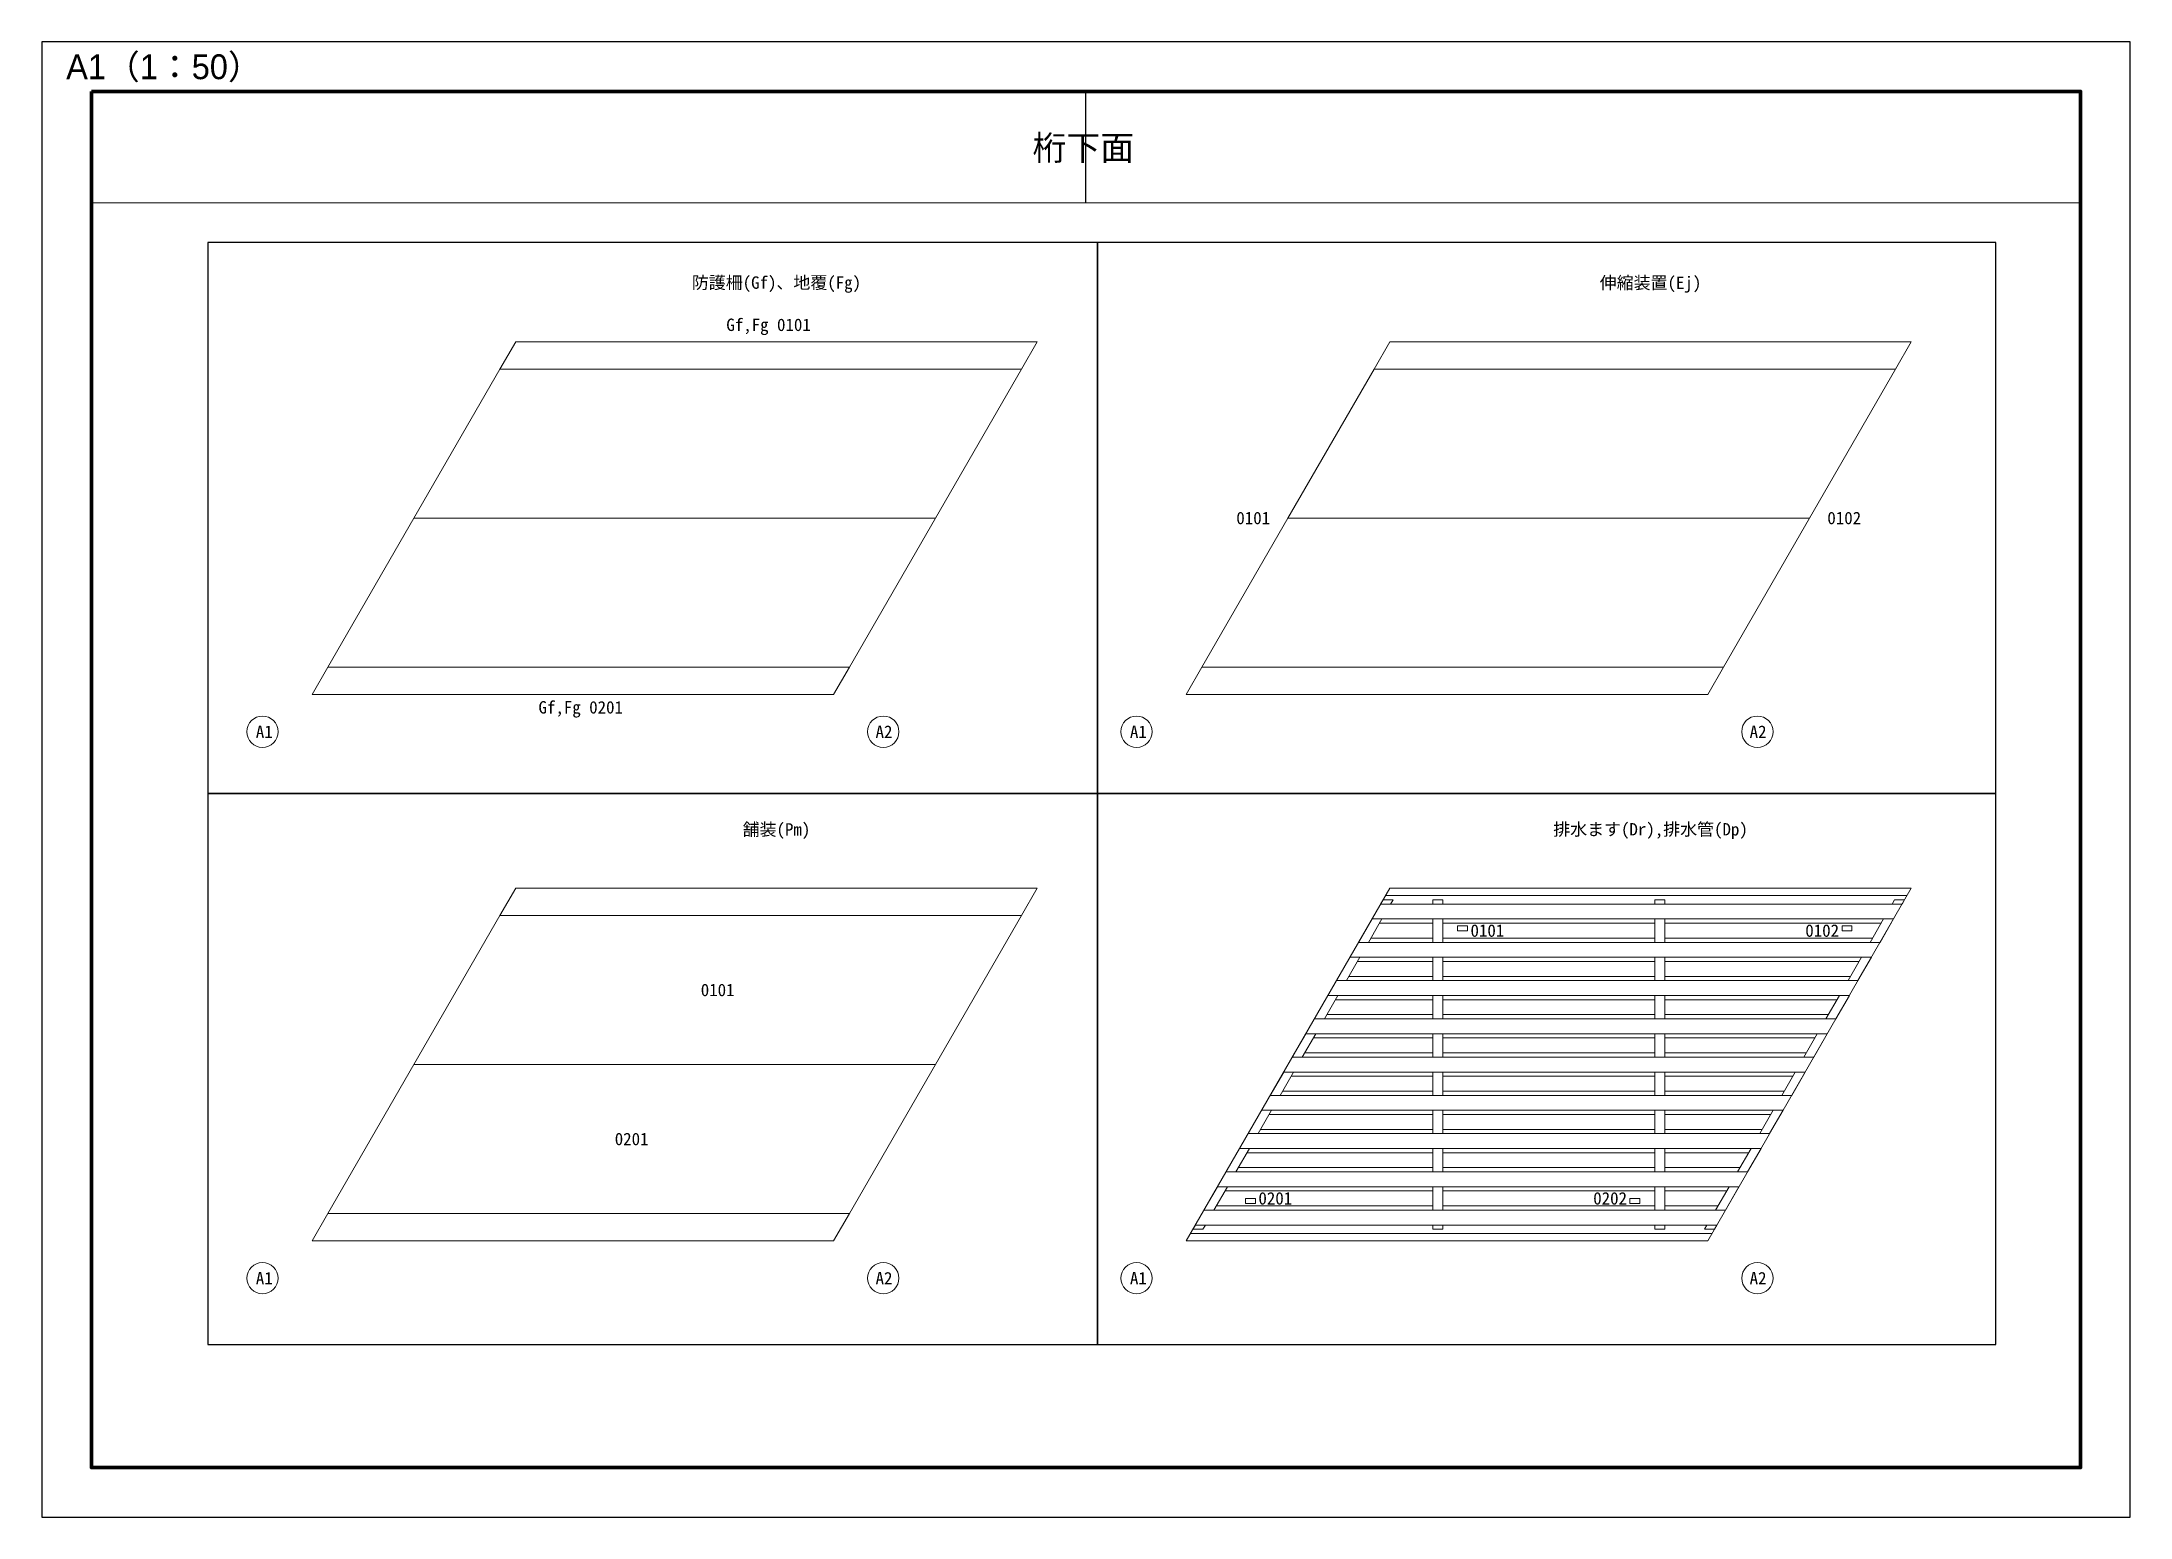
# Model space of a CAD drawing. Header units: millimetres. Extents: x 476600 to 518650, y 120626 to 246150.
# Drawn here: x 476600 to 518650, y 120626 to 150326 of the extents above; entities that cross this region are included whole.
import ezdxf

# ---------------------------------------------------------------- set-up
doc = ezdxf.new("R2010")
doc.units = ezdxf.units.MM
doc.layers.get('Defpoints').update_dxf_attribs({"color": 4})
for name, color, linetype, lineweight in [('D-MTR-FRAM', 7, 'Continuous', 13), ('D-STR', 1, 'Continuous', 13), ('D-STR-TXT', 7, 'Continuous', 13), ('D-TTL', 2, 'Continuous', 140)]:
    doc.layers.add(name, color=color, linetype=linetype, lineweight=lineweight)
doc.styles.add('MSゴシック', font='MS Gothic.ttf')
doc.styles.add('MtXpl__', font='MS PGothic.ttf')

msp = doc.modelspace()

# ---------------------------------------------------------------- texts
at = {"layer": 'D-STR-TXT'}
for s, height, style, p in [('桁下面', 500, 'MtXpl__', (496549, 147942)), ('A1', 250, 'MSゴシック', (480910, 136313)), ('A2', 250, 'MSゴシック', (493388, 136313)), ('A1', 250, 'MSゴシック', (498510, 136313)), ('A2', 250, 'MSゴシック', (510987, 136313)), ('A1', 250, 'MSゴシック', (480910, 125313)), ('A2', 250, 'MSゴシック', (493388, 125313)), ('A1', 250, 'MSゴシック', (498510, 125313)), ('A2', 250, 'MSゴシック', (510987, 125313))]:
    msp.add_text(s, height=height, dxfattribs=dict(at, style=style)).set_placement(p)
at = {"layer": 'D-STR-TXT', "char_height": 250, "attachment_point": 5, "style": 'MSゴシック'}
for s, width, heights, insert in [('防護柵(Gf)、地覆(Fg)', 8361.48, [0], (491393, 145438)), ('伸縮装置(Ej)', 8361.48, [0], (508992, 145438)), ('Gf,Fg 0101', 4536.57, [250], (491234, 144588)), ('0101', 4536.57, [250], (500992, 140738)), ('0102', 4536.57, [250], (512892, 140738)), ('Gf,Fg 0201', 4536.57, [250], (487452, 136888)), ('舗装(Pm)', 8361.48, [0], (491393, 134438)), ('排水ます(Dr),排水管(Dp)', 8361.48, [0], (508992, 134438)), ('0101', 4536.57, [250], (505707, 132433)), ('0102', 4536.57, [250], (512448, 132433)), ('0101', 4536.57, [250], (490209, 131238)), ('0201', 4536.57, [250], (488477, 128238)), ('0201', 4536.57, [250], (501437, 127043)), ('0202', 4536.57, [250], (508178, 127043))]:
    msp.add_mtext_dynamic_manual_height_columns(s, width=width, gutter_width=25, heights=heights, dxfattribs=dict(at, insert=insert))
at = {"layer": 'Defpoints', "style": 'MtXpl__'}
msp.add_text('A1（1：50）', height=500, dxfattribs=at).set_placement((477092, 149573))

# ---------------------------------------------------------------- linework, layer by layer
at = {"layer": 'D-MTR-FRAM'}
msp.add_lwpolyline([(477600, 147084), (477600, 121626), (517650, 121626), (517650, 147084)], close=True, dxfattribs=at)
at = {"layer": 'D-STR'}
for p, q in [((485825, 143738), (486143, 144288)), ((486143, 144288), (496643, 144288)), ((496643, 144288), (496325, 143738)), ((503425, 143738), (503742, 144288)), ((514242, 144288), (513925, 143738)), ((485825, 143738), (496325, 143738)), ((501692, 140738), (503425, 143738)), ((513925, 143738), (512192, 140738)), ((499960, 137738), (501692, 140738)), ((512192, 140738), (510460, 137738)), ((482044, 137188), (482361, 137738)), ((482361, 137738), (492861, 137738)), ((492861, 137738), (492544, 137188)), ((499643, 137188), (499960, 137738)), ((510460, 137738), (510143, 137188)), ((482044, 137188), (492544, 137188)), ((484093, 129738), (485825, 132738)), ((485825, 132738), (496325, 132738)), ((496325, 132738), (494593, 129738)), ((482361, 126738), (484093, 129738)), ((484093, 129738), (494593, 129738)), ((494593, 129738), (492861, 126738)), ((482361, 126738), (492861, 126738))]:
    msp.add_line(p, q, dxfattribs=at)
at = {"layer": 'D-STR', "color": 0}
for p, q in [((503742, 144288), (514242, 144288)), ((484093, 140738), (485825, 143738)), ((496325, 143738), (494593, 140738)), ((503425, 143738), (513925, 143738)), ((482361, 137738), (484093, 140738)), ((484093, 140738), (494593, 140738)), ((494593, 140738), (492861, 137738)), ((501692, 140738), (512192, 140738)), ((499960, 137738), (510460, 137738)), ((499643, 137188), (510143, 137188)), ((485825, 132738), (486143, 133288)), ((486143, 133288), (496643, 133288)), ((496643, 133288), (496325, 132738)), ((503742, 133288), (499643, 126188)), ((514057, 132968), (503557, 132968)), ((514155, 133138), (503655, 133138)), ((503742, 133288), (514242, 133288)), ((510143, 126188), (514242, 133288)), ((513884, 132668), (503384, 132668)), ((504607, 132583), (503535, 132583)), ((509078, 132583), (504807, 132583)), ((513635, 132583), (509278, 132583)), ((513613, 132198), (503113, 132198)), ((504607, 132283), (503362, 132283)), ((509078, 132283), (504807, 132283)), ((513462, 132283), (509278, 132283)), ((513440, 131898), (502940, 131898)), ((504607, 131813), (503091, 131813)), ((509078, 131813), (504807, 131813)), ((513191, 131813), (509278, 131813)), ((513168, 131428), (502668, 131428)), ((504607, 131513), (502917, 131513)), ((509078, 131513), (504807, 131513)), ((513017, 131513), (509278, 131513)), ((512995, 131128), (502495, 131128)), ((504607, 131043), (502646, 131043)), ((509078, 131043), (504807, 131043)), ((512746, 131043), (509278, 131043)), ((512550, 130358), (502050, 130358)), ((512724, 130658), (502224, 130658)), ((504607, 130743), (502473, 130743)), ((509078, 130743), (504807, 130743)), ((512573, 130743), (509278, 130743)), ((504607, 129973), (502028, 129973)), ((504607, 130273), (502201, 130273)), ((509078, 130273), (504807, 130273)), ((509078, 129973), (504807, 129973)), ((512301, 130273), (509278, 130273)), ((512128, 129973), (509278, 129973)), ((512106, 129588), (501606, 129588)), ((512279, 129888), (501779, 129888)), ((511835, 129118), (501335, 129118)), ((504607, 129203), (501584, 129203)), ((504607, 129503), (501757, 129503)), ((509078, 129503), (504807, 129503)), ((509078, 129203), (504807, 129203)), ((511857, 129503), (509278, 129503)), ((511684, 129203), (509278, 129203)), ((511661, 128818), (501161, 128818)), ((504607, 128733), (501312, 128733)), ((509078, 128733), (504807, 128733)), ((511412, 128733), (509278, 128733)), ((511390, 128348), (500890, 128348)), ((504607, 128433), (501139, 128433)), ((509078, 128433), (504807, 128433)), ((511239, 128433), (509278, 128433)), ((511217, 128048), (500717, 128048)), ((504607, 127963), (500868, 127963)), ((509078, 127963), (504807, 127963)), ((510968, 127963), (509278, 127963)), ((510945, 127578), (500445, 127578)), ((504607, 127663), (500694, 127663)), ((509078, 127663), (504807, 127663)), ((510794, 127663), (509278, 127663)), ((510772, 127278), (500272, 127278)), ((504607, 127193), (500423, 127193)), ((509078, 127193), (504807, 127193)), ((510523, 127193), (509278, 127193)), ((482044, 126188), (482361, 126738)), ((492861, 126738), (492544, 126188)), ((510501, 126808), (500001, 126808)), ((504607, 126893), (500250, 126893)), ((509078, 126893), (504807, 126893)), ((510350, 126893), (509278, 126893)), ((482044, 126188), (492544, 126188)), ((499643, 126188), (510143, 126188)), ((510230, 126338), (499730, 126338)), ((510328, 126508), (499828, 126508))]:
    msp.add_line(p, q, dxfattribs=at)
for points in [[(503557, 132968), (503757, 132968), (503807, 133055), (503607, 133055)], [(504607, 133055), (504807, 133055), (504807, 132968), (504607, 132968)], [(509078, 133055), (509278, 133055), (509278, 132968), (509078, 132968)], [(513857, 132968), (514057, 132968), (514107, 133055), (513907, 133055)], [(503113, 132198), (503313, 132198), (503584, 132668), (503384, 132668)], [(504607, 132668), (504807, 132668), (504807, 132198), (504607, 132198)], [(509078, 132668), (509278, 132668), (509278, 132198), (509078, 132198)], [(513413, 132198), (513613, 132198), (513884, 132668), (513684, 132668)], [(502668, 131428), (502868, 131428), (503140, 131898), (502940, 131898)], [(504607, 131898), (504807, 131898), (504807, 131428), (504607, 131428)], [(509078, 131898), (509278, 131898), (509278, 131428), (509078, 131428)], [(512968, 131428), (513168, 131428), (513440, 131898), (513240, 131898)], [(502224, 130658), (502424, 130658), (502695, 131128), (502495, 131128)], [(504607, 131128), (504807, 131128), (504807, 130658), (504607, 130658)], [(509078, 131128), (509278, 131128), (509278, 130658), (509078, 130658)], [(512524, 130658), (512724, 130658), (512995, 131128), (512795, 131128)], [(501779, 129888), (501979, 129888), (502250, 130358), (502050, 130358)], [(504607, 130358), (504807, 130358), (504807, 129888), (504607, 129888)], [(509078, 130358), (509278, 130358), (509278, 129888), (509078, 129888)], [(512079, 129888), (512279, 129888), (512550, 130358), (512350, 130358)], [(501335, 129118), (501535, 129118), (501806, 129588), (501606, 129588)], [(504607, 129588), (504807, 129588), (504807, 129118), (504607, 129118)], [(509078, 129588), (509278, 129588), (509278, 129118), (509078, 129118)], [(511635, 129118), (511835, 129118), (512106, 129588), (511906, 129588)], [(500890, 128348), (501090, 128348), (501361, 128818), (501161, 128818)], [(504607, 128818), (504807, 128818), (504807, 128348), (504607, 128348)], [(509078, 128818), (509278, 128818), (509278, 128348), (509078, 128348)], [(511190, 128348), (511390, 128348), (511661, 128818), (511461, 128818)], [(500445, 127578), (500645, 127578), (500917, 128048), (500717, 128048)], [(504607, 128048), (504807, 128048), (504807, 127578), (504607, 127578)], [(509078, 128048), (509278, 128048), (509278, 127578), (509078, 127578)], [(510745, 127578), (510945, 127578), (511217, 128048), (511017, 128048)], [(500001, 126808), (500201, 126808), (500472, 127278), (500272, 127278)], [(504607, 127278), (504807, 127278), (504807, 126808), (504607, 126808)], [(509078, 127278), (509278, 127278), (509278, 126808), (509078, 126808)], [(510301, 126808), (510501, 126808), (510772, 127278), (510572, 127278)], [(499778, 126422), (499978, 126422), (500028, 126508), (499828, 126508)], [(504607, 126508), (504807, 126508), (504807, 126422), (504607, 126422)], [(509078, 126508), (509278, 126508), (509278, 126422), (509078, 126422)], [(510078, 126422), (510278, 126422), (510328, 126508), (510128, 126508)]]:
    msp.add_lwpolyline(points, close=True, dxfattribs=at)
at = {"layer": 'D-STR'}
for points in [[(505107, 132433), (505307, 132433), (505307, 132533), (505107, 132533)], [(512848, 132433), (513048, 132433), (513048, 132533), (512848, 132533)], [(500837, 126943), (501037, 126943), (501037, 127043), (500837, 127043)], [(508578, 126943), (508778, 126943), (508778, 127043), (508578, 127043)]]:
    msp.add_lwpolyline(points, close=True, dxfattribs=at)
at = {"layer": 'D-STR-TXT'}
for centre in [(481044, 136438), (493544, 136438), (498643, 136438), (511143, 136438), (481044, 125438), (493544, 125438), (498643, 125438), (511143, 125438)]:
    msp.add_circle(centre, 315, dxfattribs=at)
at = {"layer": 'D-TTL', "linetype": 'Continuous'}
msp.add_lwpolyline([(477600, 149326), (517650, 149326), (517650, 121626), (477600, 121626)], close=True, dxfattribs=at)
at = {"layer": 'Defpoints'}
msp.add_line((497625, 147084), (497625, 149326), dxfattribs=at)
at = {"layer": 'Defpoints', "linetype": 'Continuous'}
for points in [[(476600, 120626), (518650, 120626), (518650, 150326), (476600, 150326)], [(479945, 135193), (497854, 135193), (497854, 146283), (479945, 146283)], [(497854, 135193), (515941, 135193), (515941, 146283), (497854, 146283)], [(479945, 124102), (497854, 124102), (497854, 135193), (479945, 135193)], [(497854, 124102), (515941, 124102), (515941, 135193), (497854, 135193)]]:
    msp.add_lwpolyline(points, close=True, dxfattribs=at)

msp.set_redraw_order([(e.dxf.handle, doc.entitydb.next_handle()) for e in msp.query("TEXT MTEXT ATTDEF DIMENSION ARC_DIMENSION")])  # texts and dimensions are drawn at this point

doc.saveas('drawing.dxf')
